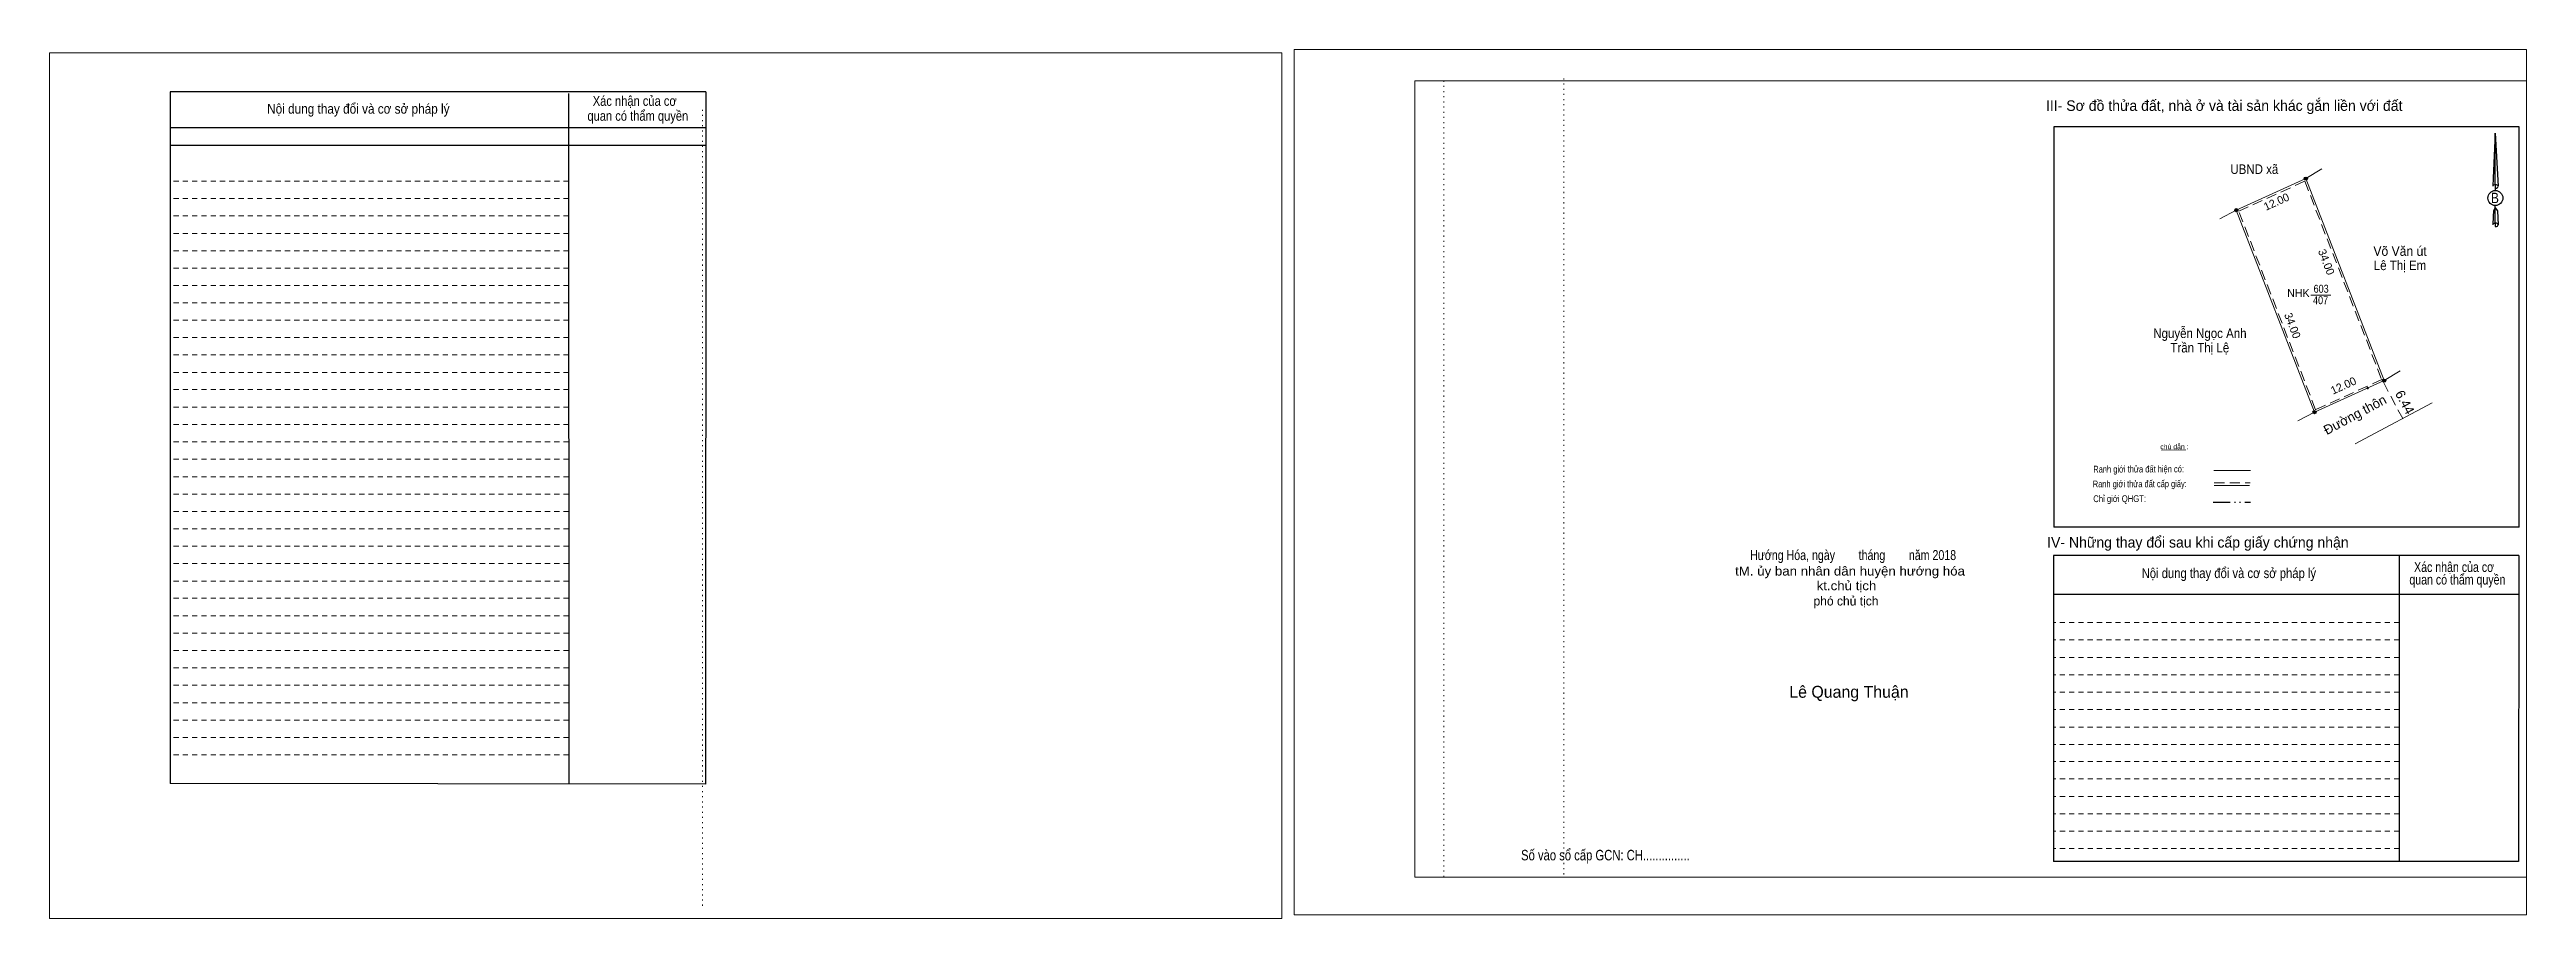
# Model space of a CAD drawing. Header units: metres. Extents: x 548167 to 548833, y 1837778 to 1837924.
# Drawn here: x 548444.3 to 548833.2, y 1837777.9 to 1837914.2 of the extents above; entities that cross this region are included whole.
import ezdxf
from ezdxf.enums import TextEntityAlignment as Align

# ---------------------------------------------------------------- set-up
doc = ezdxf.new("R2010")
doc.units = ezdxf.units.M
doc.header["$LTSCALE"] = 0.54
doc.header["$PDMODE"] = 32
doc.header["$PDSIZE"] = 0.27
for name, pattern in [('DASH_DOUBLE_DOT', [9.2, 5, -1.2, 0.3, -1.2, 0.3, -1.2]), ('DOTTED', [1.5, 0.3, -1.2]), ('MEDIUM_DASHED', [4.5, 3, -1.5]), ('SHORT_DASHED', [2.7, 1.5, -1.2])]:
    doc.linetypes.add(name, pattern=pattern)
for name, color, linetype, lineweight in [('18', 7, 'Continuous', 25), ('28', 7, 'SHORT_DASHED', 13), ('3', 7, 'Continuous', 13), ('5', 7, 'DASH_DOUBLE_DOT', 25), ('55', 7, 'Continuous', 13), ('7', 7, 'Continuous', 13), ('8', 7, 'Continuous', 13)]:
    doc.layers.add(name, color=color, linetype=linetype, lineweight=lineweight)

msp = doc.modelspace()

# ---------------------------------------------------------------- texts
at = {"layer": '18'}
for s, height, width, p in [('B', 1.629, 0.85, (548828.305, 1837890.12)), ('Hướng Hóa, ngày        tháng        năm 2018', 1.56, 0.8, (548727.5, 1837834.11)), ('tM. ủy ban nhân dân huyện hướng hóa', 1.415, 1.1, (548727.02, 1837831.68)), ('kt.chủ tịch', 1.415, 1.1, (548726.46, 1837829.38)), ('Số vào sổ cấp GCN: CH...............', 1.65, 0.8, (548688.605, 1837786.98))]:
    msp.add_text(s, height=height, dxfattribs=dict(at, width=width)).set_placement(p, align=Align.CENTER)
for s, height, p in [('phó chủ tịch', 1.415, (548726.385, 1837826.98)), ('Lê Quang Thuận', 1.867, (548726.85, 1837812.5))]:
    msp.add_text(s, height=height, dxfattribs=at).set_placement(p, align=Align.CENTER)
at = {"layer": '28'}
for s, height, width, p in [('Nội dung thay đổi và cơ sở pháp lý', 1.537, 0.9, (548492.755, 1837904.16)), ('Nội dung thay đổi và cơ sở pháp lý', 1.537, 0.9, (548492.755, 1837904.16)), (' quan có thẩm quyền', 1.537, 0.85, (548536.405, 1837903.05)), (' quan có thẩm quyền', 1.537, 0.85, (548536.405, 1837903.05)), ('Xác nhận của cơ', 1.537, 0.85, (548536.16, 1837905.39)), ('Xác nhận của cơ', 1.537, 0.85, (548536.16, 1837905.39)), ('Xác nhận của cơ', 1.556, 0.8, (548821.88, 1837832.24)), ('Nội dung thay đổi và cơ sở pháp lý', 1.556, 0.85, (548786.515, 1837831.28)), (' quan có thẩm quyền', 1.556, 0.8, (548822.17, 1837830.27))]:
    msp.add_text(s, height=height, dxfattribs=dict(at, width=width)).set_placement(p, align=Align.CENTER)
for s, p in [('III- Sơ đồ thửa đất, nhà ở và tài sản khác gắn liền với đất', (548785.785, 1837904.6)), ('IV- Những thay đổi sau khi cấp giấy chứng nhận', (548781.65, 1837836.07))]:
    msp.add_text(s, height=1.65, dxfattribs=at).set_placement(p, align=Align.CENTER)
at = {"layer": '55'}
for s, height, width, p in [('Ranh giới thửa đất cấp giấy:', 1.06, 0.8, (548772.5237, 1837845.5371)), ('Ranh giới thửa đất hiện có:', 1.065, 0.8, (548772.3387, 1837847.8565)), ('Chỉ giới QHGT:', 1.06, 0.85, (548769.3637, 1837843.2098))]:
    msp.add_text(s, height=height, rotation=0.135, dxfattribs=dict(at, width=width)).set_placement(p, align=Align.CENTER)
at = {"layer": '7'}
msp.add_text('chú dẫn :', height=0.7841, rotation=359.974, dxfattribs=at).set_placement((548777.9648, 1837851.5089), align=Align.CENTER)
at = {"layer": '8'}
for s, height, width, p in [('UBND xã', 1.5, 0.9, (548790.515, 1837894.7)), ('Võ Văn út', 1.5, 0.95, (548813.395, 1837881.85)), ('Lê Thị Em', 1.5, 0.9, (548813.39, 1837879.61)), ('603', 1.25, 0.85, (548801.005, 1837876.06)), ('407', 1.25, 0.85, (548800.915, 1837874.26)), ('Nguyễn Ngọc Anh', 1.5, 0.9, (548781.97, 1837868.95)), ('Trần Thị Lệ', 1.5, 0.9, (548781.955, 1837866.69))]:
    msp.add_text(s, height=height, dxfattribs=dict(at, width=width)).set_placement(p, align=Align.CENTER)
for s, rotation, p in [('12.00', 24.408, (548794.2417, 1837889.7675)), ('34.00', 291.191, (548801.244, 1837880.6609)), ('34.00', 291.191, (548795.924, 1837870.6809)), ('12.00', 24.408, (548804.7617, 1837860.9175))]:
    msp.add_text(s, height=1.25, rotation=rotation, dxfattribs=at).set_placement(p, align=Align.CENTER)
msp.add_text('NHK', height=1.25, dxfattribs=at).set_placement((548797.435, 1837875.39), align=Align.CENTER)
for s, rotation, p in [('Đường thôn', 28.039, (548801.9, 1837853.71)), ('6.44', 298.039, (548812.57, 1837860.25))]:
    msp.add_text(s, height=1.5, rotation=rotation, dxfattribs=at).set_placement(p)

# ---------------------------------------------------------------- hatches: boundary and pattern name
at = {"layer": '8'}
for points in [[(548798.8544, 1837893.97, 1), (548798.3656, 1837893.97, 1)], [(548787.9244, 1837889.01, 1), (548787.4356, 1837889.01, 1)], [(548787.9244, 1837889.01, 1), (548787.4356, 1837889.01, 1)], [(548811.1444, 1837862.27, 1), (548810.6556, 1837862.27, 1)], [(548800.2144, 1837857.31, 1), (548799.7256, 1837857.31, 1)]]:
    msp.add_hatch(color=256, dxfattribs=at).paths.add_polyline_path(points)

# ---------------------------------------------------------------- linework, layer by layer
at = {"layer": '18'}
for p, q in [((548828.36, 1837901.12), (548828.8, 1837892.79)), ((548828.36, 1837901.12), (548828.8, 1837892.79)), ((548828.36, 1837901.12), (548828.8, 1837892.79)), ((548828, 1837894.06), (548827.95, 1837892.8)), ((548828.36, 1837893.03), (548828.36, 1837892.73)), ((548828.36, 1837892.73), (548828.36, 1837892.5)), ((548828.36, 1837892.5), (548828.36, 1837892.17)), ((548828.36, 1837892.5), (548828.36, 1837892.17)), ((548828.36, 1837892.5), (548828.36, 1837892.17)), ((548828.8, 1837892.79), (548828.8, 1837892.8)), ((548828.36, 1837889.36), (548828.36, 1837889.72)), ((548828.36, 1837889.36), (548828.36, 1837889.72)), ((548828.36, 1837889.36), (548828.36, 1837889.72)), ((548828.36, 1837889.36), (548828.68, 1837888.9)), ((548828.36, 1837889.36), (548828.68, 1837888.9)), ((548828.36, 1837889.36), (548828.68, 1837888.9)), ((548828.68, 1837888.9), (548828.8, 1837886.72)), ((548828.68, 1837888.9), (548828.8, 1837886.72)), ((548828.68, 1837888.9), (548828.8, 1837886.72)), ((548828.36, 1837887), (548828.36, 1837886.68)), ((548828.36, 1837886.68), (548828.36, 1837886.43)), ((548828.8, 1837886.72), (548828.8, 1837886.73))]:
    msp.add_line(p, q, dxfattribs=at)
for points in [[(548828.36, 1837893.03), (548828.36, 1837901.12), (548828, 1837894.06)], [(548828.36, 1837887), (548828.36, 1837889.36), (548828.08, 1837888.9), (548828, 1837888.02), (548827.95, 1837886.73)]]:
    msp.add_lwpolyline(points, dxfattribs=at)
for centre, start_param, end_param in [((548828.3736, 1837892.7516), 1.57079633, 3.07445202), ((548828.3736, 1837892.7516), 0.06714063, 1.57079633), ((548828.3736, 1837892.7516), 4.71238898, 6.28318531), ((548828.3736, 1837886.6962), 2.49106941, 3.07427841), ((548828.3736, 1837886.6962), 1.57079633, 2.49106941), ((548828.3736, 1837886.6962), 0.06714063, 1.57079633), ((548828.3736, 1837886.6962), 4.71238898, 6.28318531)]:
    msp.add_ellipse(centre, major_axis=(0.4277, 0), ratio=0.655448, start_param=start_param, end_param=end_param, dxfattribs=at)
msp.add_ellipse((548828.3731, 1837890.9234), major_axis=(0, 1.1864), ratio=0.983453, dxfattribs=at)
at = {"layer": '28', "linetype": 'Continuous', "lineweight": 25}
for p, q in [((548547.35, 1837907.6), (548463.19, 1837907.6)), ((548525.78, 1837907.31), (548525.81, 1837798.99)), ((548547.35, 1837907.6), (548547.28, 1837798.92)), ((548547.35, 1837901.92), (548463.29, 1837901.92)), ((548547.35, 1837901.92), (548463.29, 1837901.92)), ((548547.35, 1837899.19), (548463.29, 1837899.19)), ((548832.11, 1837839.26), (548759, 1837839.26)), ((548813.24, 1837834.81), (548813.27, 1837786.82)), ((548832.04, 1837834.81), (548832.02, 1837786.82)), ((548832.02, 1837828.72), (548758.95, 1837828.72)), ((548547.28, 1837798.92), (548463.19, 1837799.04)), ((548832.02, 1837786.82), (548758.95, 1837786.82))]:
    msp.add_line(p, q, dxfattribs=at)
at = {"layer": '28'}
for p, q in [((548525.78, 1837893.58), (548463.19, 1837893.58)), ((548525.78, 1837890.84), (548463.19, 1837890.84)), ((548525.78, 1837888.14), (548463.19, 1837888.14)), ((548525.78, 1837885.36), (548463.19, 1837885.36)), ((548525.78, 1837882.65), (548463.19, 1837882.65)), ((548525.78, 1837879.92), (548463.19, 1837879.92)), ((548525.78, 1837877.19), (548463.19, 1837877.19)), ((548525.78, 1837874.47), (548463.19, 1837874.47)), ((548525.78, 1837871.74), (548463.19, 1837871.74)), ((548525.78, 1837869.01), (548463.19, 1837869.01)), ((548525.78, 1837866.3), (548463.19, 1837866.3)), ((548525.78, 1837863.55), (548463.19, 1837863.55)), ((548525.78, 1837860.85), (548463.19, 1837860.85)), ((548525.78, 1837858.12), (548463.19, 1837858.12)), ((548525.78, 1837855.38), (548463.19, 1837855.38)), ((548525.78, 1837852.68), (548463.19, 1837852.68)), ((548525.78, 1837849.92), (548463.19, 1837849.92)), ((548525.78, 1837847.19), (548463.19, 1837847.19)), ((548525.78, 1837844.46), (548463.19, 1837844.46)), ((548525.78, 1837841.73), (548463.19, 1837841.73)), ((548525.78, 1837839), (548463.19, 1837839)), ((548525.78, 1837836.27), (548463.19, 1837836.27)), ((548525.78, 1837833.55), (548463.19, 1837833.55)), ((548525.78, 1837830.81), (548463.19, 1837830.81)), ((548525.78, 1837828.11), (548463.19, 1837828.11)), ((548525.78, 1837825.35), (548463.19, 1837825.35)), ((548525.78, 1837822.66), (548463.19, 1837822.66)), ((548813.26, 1837824.31), (548758.95, 1837824.31)), ((548525.78, 1837819.9), (548463.19, 1837819.9)), ((548813.26, 1837821.57), (548758.95, 1837821.57)), ((548813.26, 1837818.84), (548758.95, 1837818.84)), ((548525.78, 1837817.19), (548463.19, 1837817.19)), ((548525.78, 1837814.46), (548463.19, 1837814.46)), ((548813.26, 1837816.12), (548758.95, 1837816.12)), ((548525.78, 1837811.71), (548463.19, 1837811.71)), ((548813.26, 1837813.39), (548758.95, 1837813.39)), ((548813.26, 1837810.65), (548758.95, 1837810.65)), ((548525.78, 1837809), (548463.19, 1837809)), ((548813.26, 1837807.9), (548758.95, 1837807.9)), ((548525.78, 1837806.26), (548463.19, 1837806.26)), ((548525.78, 1837803.52), (548463.19, 1837803.52)), ((548813.27, 1837805.19), (548758.95, 1837805.19)), ((548813.27, 1837802.48), (548758.95, 1837802.48)), ((548813.27, 1837799.76), (548758.95, 1837799.76)), ((548813.27, 1837797.02), (548758.95, 1837797.02)), ((548813.27, 1837794.28), (548758.95, 1837794.28)), ((548813.27, 1837791.57), (548758.95, 1837791.57)), ((548813.27, 1837788.85), (548758.95, 1837788.85))]:
    msp.add_line(p, q, dxfattribs=at)
at = {"layer": '28', "linetype": 'Continuous', "lineweight": 25}
for points in [[(548547.35, 1837907.6), (548463.19, 1837907.6), (548463.19, 1837799.04)], [(548832.11, 1837839.26), (548832.11, 1837902.09), (548759, 1837902.09), (548759, 1837839.26)], [(548832.04, 1837834.81), (548758.95, 1837834.81), (548758.95, 1837786.82)]]:
    msp.add_lwpolyline(points, dxfattribs=at)
at = {"layer": '3'}
for p, q in [((548658.69, 1837909.32), (548833.25, 1837909.32)), ((548658.69, 1837784.36), (548658.69, 1837909.32)), ((548833.25, 1837909.32), (548833.25, 1837783.32)), ((548658.69, 1837784.36), (548833.25, 1837784.36))]:
    msp.add_line(p, q, dxfattribs=at)
at = {"layer": '3', "linetype": 'DOTTED'}
for p, q in [((548663.21, 1837909.32), (548663.21, 1837784.36)), ((548682.05, 1837909.69), (548682.05, 1837784.72)), ((548546.8, 1837904.77), (548546.8, 1837779.82))]:
    msp.add_line(p, q, dxfattribs=at)
at = {"layer": '3'}
for points in [[(548444.26, 1837777.87), (548637.8, 1837777.87), (548637.8, 1837913.71), (548444.26, 1837913.71)], [(548444.26, 1837913.71), (548637.8, 1837913.71), (548637.8, 1837777.87), (548444.26, 1837777.87)], [(548444.26, 1837777.87), (548637.8, 1837777.87), (548637.8, 1837913.71), (548444.26, 1837913.71)], [(548639.72, 1837778.43), (548833.25, 1837778.43), (548833.25, 1837914.22), (548639.72, 1837914.22)]]:
    msp.add_lwpolyline(points, close=True, dxfattribs=at)
msp.add_lwpolyline([(548665.76, 1837909.32), (548833.25, 1837909.32), (548833.25, 1837784.36), (548665.76, 1837784.36)], dxfattribs=at)
at = {"layer": '5'}
msp.add_line((548784.04, 1837843.18), (548789.93, 1837843.18), dxfattribs=at)
at = {"layer": '55'}
for p, q in [((548784.17, 1837848.14), (548789.93, 1837848.14)), ((548784.22, 1837845.82), (548789.74, 1837845.82)), ((548784.22, 1837845.82), (548789.74, 1837845.82))]:
    msp.add_line(p, q, dxfattribs=at)
at = {"layer": '55', "linetype": 'MEDIUM_DASHED'}
msp.add_line((548784.21, 1837846.22), (548789.86, 1837846.22), dxfattribs=at)
at = {"layer": '7'}
msp.add_line((548775.94, 1837851.37), (548779.75, 1837851.43), dxfattribs=at)
at = {"layer": '8'}
for p, q in [((548798.61, 1837893.97), (548801.12, 1837895.49)), ((548787.68, 1837889.01), (548785.08, 1837887.66)), ((548799.41, 1837875.67), (548802.51, 1837875.67)), ((548810.9, 1837862.27), (548813.41, 1837863.79)), ((548799.97, 1837857.31), (548797.37, 1837855.96)), ((548807.84, 1837853.14), (548818.43, 1837858.78)), ((548806.34, 1837852.34), (548807.84, 1837853.14))]:
    msp.add_line(p, q, dxfattribs=at)
at = {"layer": '8', "linetype": 'MEDIUM_DASHED'}
msp.add_line((548810.79, 1837862), (548813.81, 1837856.32), dxfattribs=at)
at = {"layer": '8'}
for points in [[(548787.68, 1837889.01), (548798.61, 1837893.97), (548810.9, 1837862.27), (548799.97, 1837857.31)], [(548798.61, 1837893.97), (548810.9, 1837862.27), (548799.97, 1837857.31), (548787.68, 1837889.01)]]:
    msp.add_lwpolyline(points, close=True, dxfattribs=at)
at = {"layer": '8', "linetype": 'MEDIUM_DASHED'}
msp.add_lwpolyline([(548788.06, 1837888.85), (548798.44, 1837893.57), (548810.52, 1837862.43), (548800.14, 1837857.71)], close=True, dxfattribs=at)
at = {"layer": '8', "lineweight": 25}
for centre in [(548798.61, 1837893.97), (548787.68, 1837889.01), (548787.68, 1837889.01), (548810.9, 1837862.27), (548799.97, 1837857.31)]:
    msp.add_circle(centre, 0.2444, dxfattribs=at)
at = {"layer": '8'}
msp.add_point((548808.31, 1837861.1), dxfattribs=at)

msp.set_redraw_order([(e.dxf.handle, doc.entitydb.next_handle()) for e in msp.query("TEXT MTEXT ATTDEF DIMENSION ARC_DIMENSION")])  # texts and dimensions are drawn at this point

doc.saveas('drawing.dxf')
